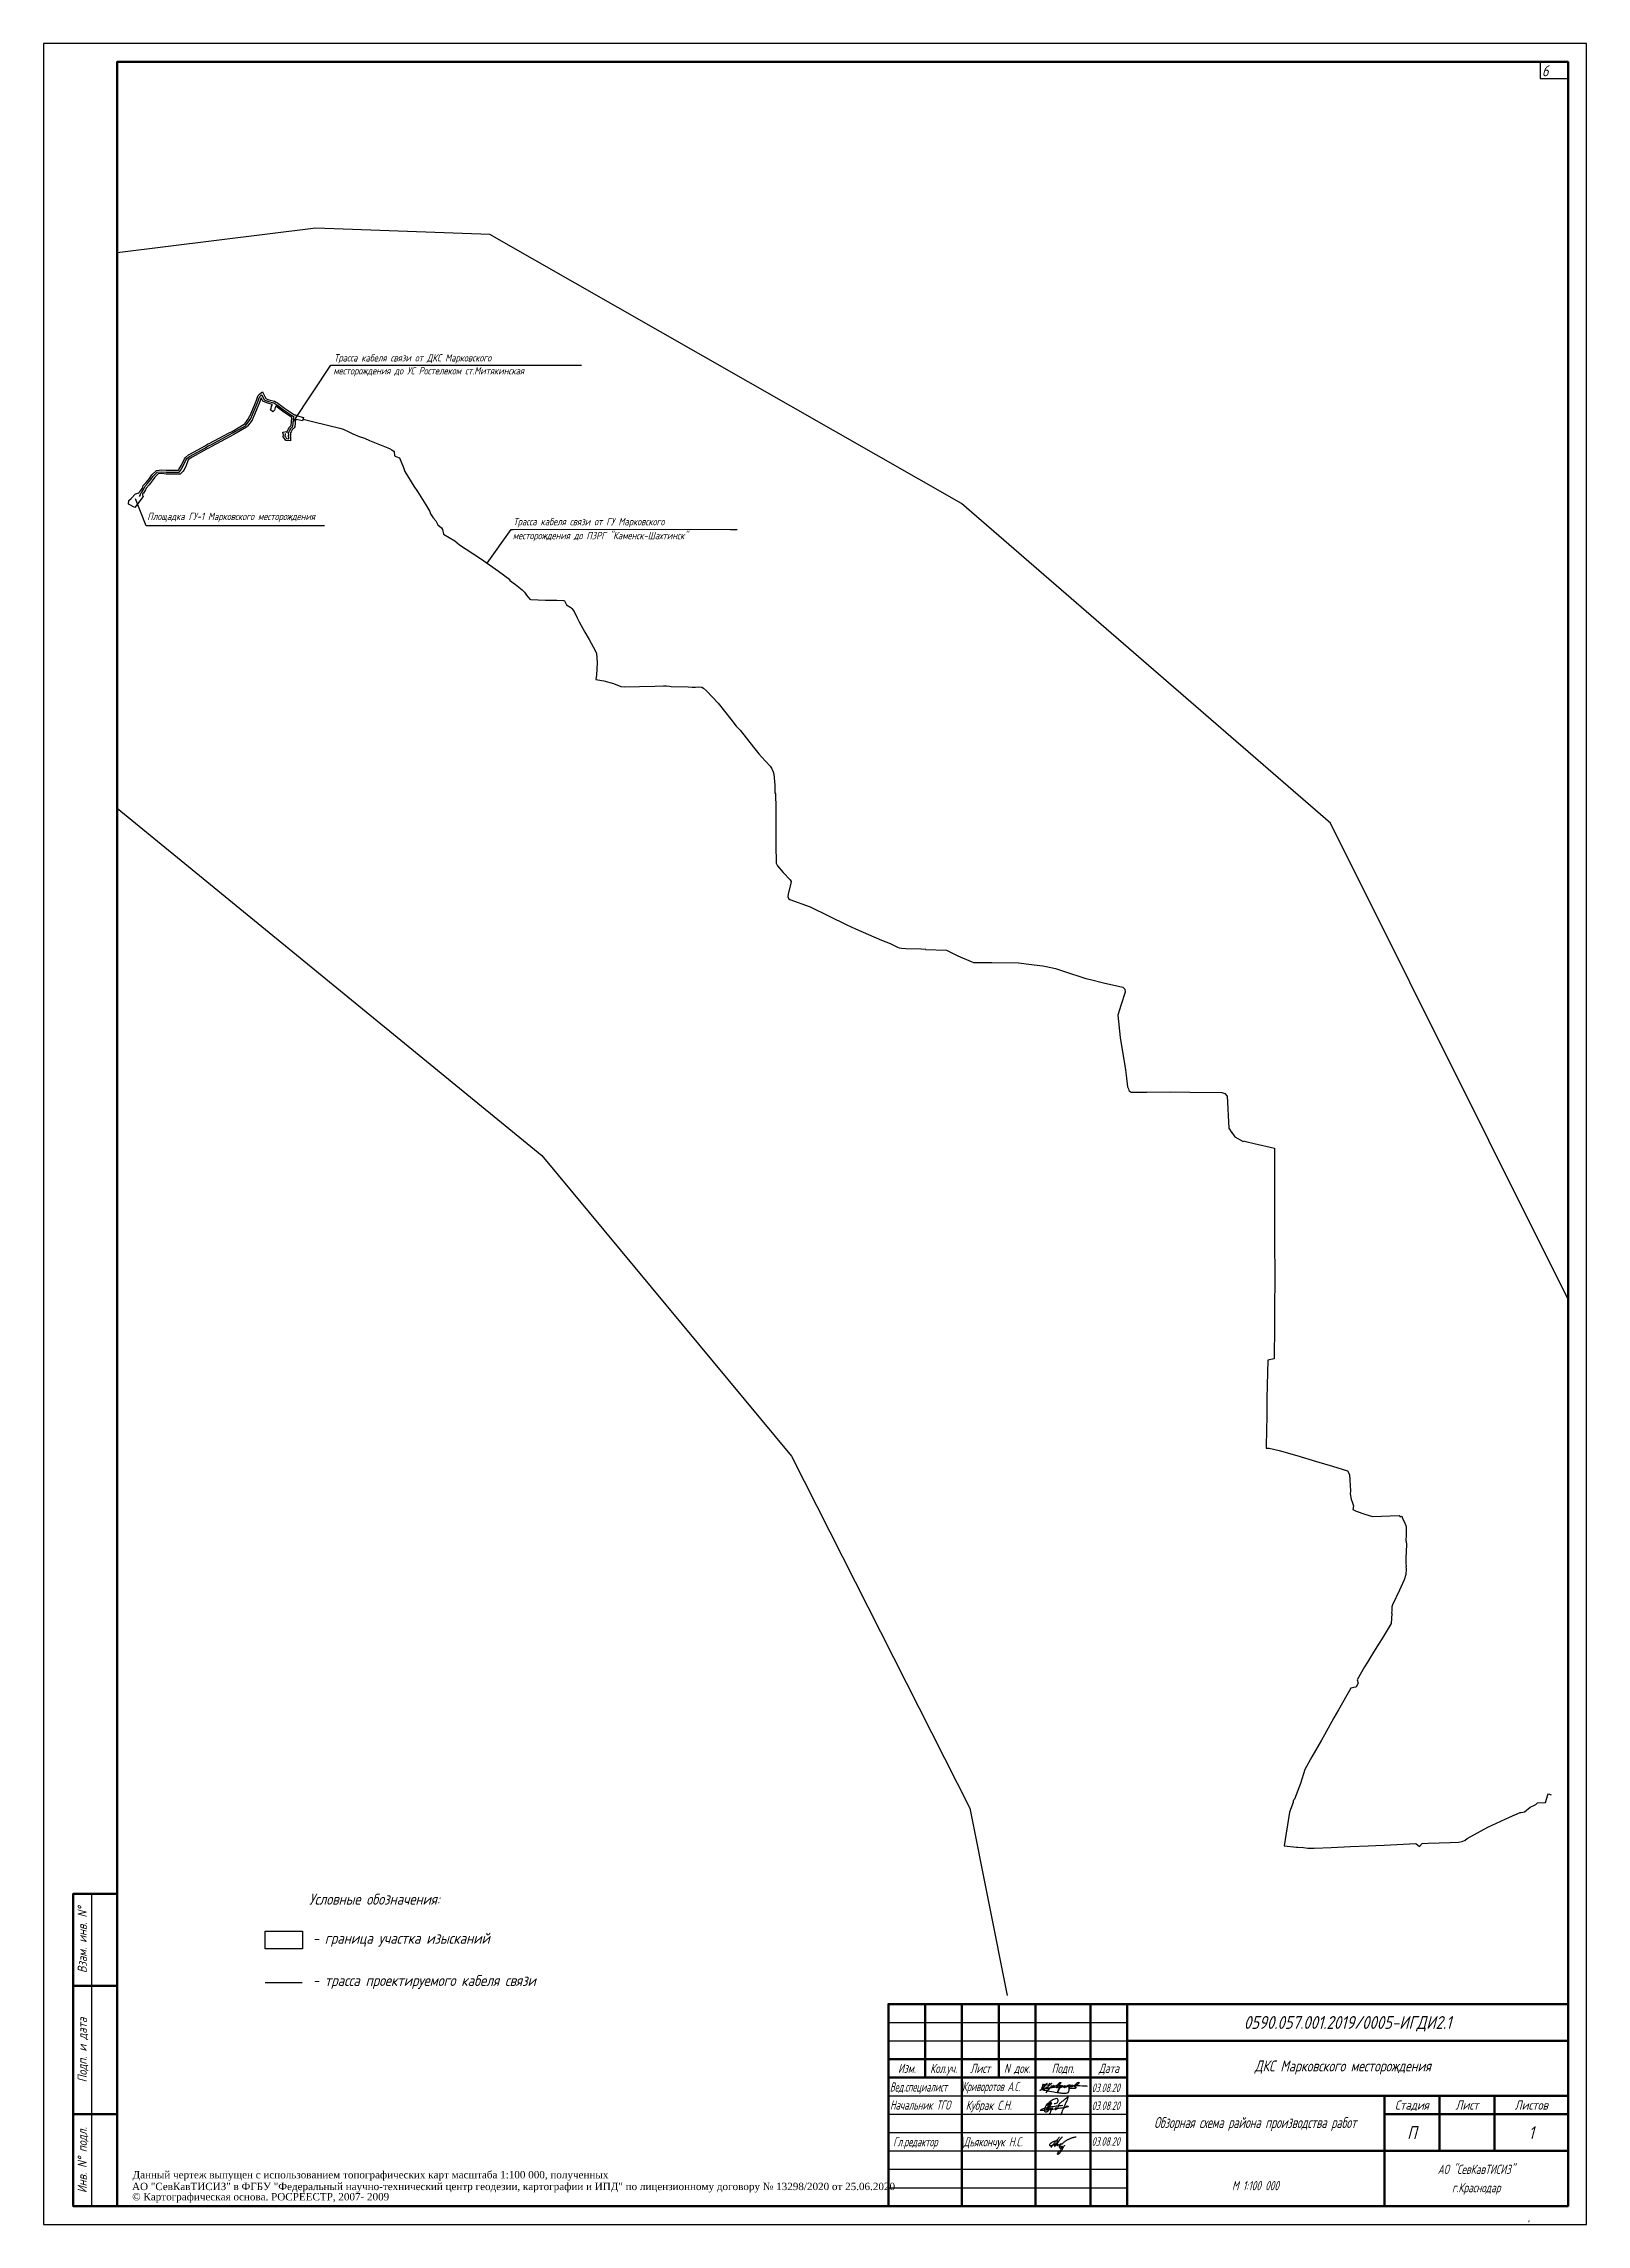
# Paper-space layout 'Приложение' of a CAD drawing. Extents: x -1 to 419, y -1 to 593.
# The model-space entities are those that its viewports show. They can reach past a viewport. Long polylines and large blocks are cut down to what shows.
import ezdxf
from ezdxf.enums import TextEntityAlignment as Align

# ---------------------------------------------------------------- set-up
doc = ezdxf.new("R2010")
doc.units = 0
doc.header["$XCLIPFRAME"] = 0
doc.layers.get('0').update_dxf_attribs({"lineweight": 25})
for name, color, linetype, lineweight in [('Viewport', 7, 'Continuous', 25), ('Граница съемки', 7, 'Continuous', 25), ('ИИ_ОФОРМЛЕНИЕ_025', 7, 'Continuous', 25), ('Оформление', 7, 'Continuous', 25), ('Трасса', 1, 'Continuous', 30)]:
    doc.layers.add(name, color=color, linetype=linetype, lineweight=lineweight)
doc.layers.get('Viewport').off()
doc.styles.add('cyr', font='times.ttf')
doc.styles.get("Standard").update_dxf_attribs({"font": 'simplex.shx'})
doc.styles.add('VNIPISIMPLEXCUR', font='simplex.shx', dxfattribs={"width": 0.8, "oblique": 15})
picture_1 = doc.add_image_def('image1.jpg', size_in_pixel=(34241, 33089))

psp = doc.layouts.new('Приложение')

# ---------------------------------------------------------------- texts
at = {"style": 'cyr'}
for s, p in [('Данный чертеж выпущен с использованием топографических карт масштаба 1:100 000, полученных', (23.47, 11.69)), ('АО "СевКавТИСИЗ" в ФГБУ "Федеральный научно-технический центр геодезии, картографии и ИПД" по лицензионному договору № 13298/2020 от 25.06.2020', (23.33, 8.5)), ('© Картографическая основа. РОСРЕЕСТР, 2007- 2009', (23.38, 5.7))]:
    psp.add_text(s, height=2, dxfattribs=at).set_placement(p)

msp = doc.modelspace()

# ---------------------------------------------------------------- blocks, each defined once
blk = doc.blocks.new('ИИ03А2В')
at = {"color": 0, "linetype": 'Continuous', "lineweight": 25}
blk.add_lwpolyline([(0, 0), (420, 0), (420, 594), (0, 594)], close=True, dxfattribs=at)
at = {"color": 0, "linetype": 'Continuous', "lineweight": 50}
blk.add_lwpolyline([(20, 5), (415, 5), (415, 589), (20, 589)], close=True, dxfattribs=at)
at = {"color": 0, "linetype": 'Continuous', "oblique": 12, "width": 0.8, "flags": 8}
blk.add_attdef('FORMAT', text='', height=2.5, dxfattribs=at).set_placement((415, 1.25), align=Align.RIGHT)
blk = doc.blocks.new('ИИ01005')
at = {"color": 0, "linetype": 'Continuous', "lineweight": 50, "flags": 128}
blk.add_lwpolyline([(0, 0), (-185, 0), (-185, 55), (0, 55)], close=True, dxfattribs=at)
for points in [[(-175, 35), (-175, 55)], [(-165, 0), (-165, 55)], [(-155, 35), (-155, 55)], [(-145, 0), (-145, 55)], [(-130, 0), (-130, 55)], [(-120, 0), (-120, 55)], [(-120, 45), (0, 45)], [(-185, 40), (-120, 40)], [(-185, 35), (-120, 35)], [(-120, 30), (0, 30)], [(-50, 0), (-50, 30)], [(-35, 15), (-35, 30)], [(-20, 15), (-20, 30)], [(-50, 25), (0, 25)], [(-120, 15), (0, 15)]]:
    blk.add_lwpolyline(points, dxfattribs=at)
at = {"color": 0, "linetype": 'Continuous', "lineweight": 25, "flags": 128}
for points in [[(-185, 50), (-120, 50)], [(-185, 45), (-120, 45)], [(-185, 30), (-120, 30)], [(-185, 25), (-120, 25)], [(-185, 20), (-120, 20)], [(-185, 15), (-120, 15)], [(-185, 10), (-120, 10)], [(-185, 5), (-120, 5)]]:
    blk.add_lwpolyline(points, dxfattribs=at)
at = {"color": 0, "linetype": 'Continuous', "lineweight": 25, "style": 'VNIPISIMPLEXCUR', "oblique": 15}
for s, width, p in [('Изм.', 0.7, (-180, 36.25)), ('Кол.уч.', 0.7, (-170, 36.25)), ('Лист', 0.7, (-160, 36.25)), ('N док.', 0.7, (-150, 36.25)), ('Подп.', 0.7, (-137.5, 36.25)), ('Дата', 0.7, (-125, 36.25)), ('Стадия', 0.8, (-42.5, 26.25)), ('Лист', 0.8, (-27.5, 26.25)), ('Листов', 0.8, (-10, 26.25))]:
    blk.add_text(s, height=2.5, dxfattribs=dict(at, width=width)).set_placement(p, align=Align.CENTER)
at = {"color": 0, "linetype": 'Continuous', "lineweight": 25, "style": 'VNIPISIMPLEXCUR', "oblique": 15, "flags": 8}
for tag, width, p in [('А14_3', 0.7, (-180, 51.25)), ('А16_3', 0.7, (-160, 51.25)), ('А18_3', 0.7, (-137.5, 51.25)), ('А19_3', 0.5, (-125, 51.25)), ('А14_2', 0.7, (-180, 46.25)), ('А16_2', 0.7, (-160, 46.25)), ('А18_2', 0.7, (-137.5, 46.25)), ('А19_2', 0.5, (-125, 46.25)), ('А14_1', 0.7, (-180, 41.25)), ('А16_1', 0.7, (-160, 41.25)), ('А18_1', 0.7, (-137.5, 41.25)), ('А19_1', 0.5, (-125, 41.25)), ('А2_1', 0.8, (-60, 41.25)), ('А2_2', 0.8, (-60, 36.25)), ('А2_3', 0.8, (-60, 31.25)), ('А3_1', 0.8, (-85, 26.25)), ('А3_3', 0.8, (-85, 16.25)), ('А3_2', 0.8, (-85, 21.25)), ('А4_1', 0.8, (-85, 11.25)), ('А4_2', 0.8, (-85, 6.25)), ('А4_3', 0.8, (-85, 1.25))]:
    blk.add_attdef(tag, text='', height=2.5, dxfattribs=dict(at, width=width)).set_placement(p, align=Align.CENTER)
at = {"color": 0, "linetype": 'Continuous', "lineweight": 35, "style": 'VNIPISIMPLEXCUR', "oblique": 15, "width": 0.8, "flags": 8}
for tag, p in [('А1', (-60, 48.25)), ('А6', (-42.5, 18.25)), ('А7', (-27.5, 18.25)), ('А8', (-10, 18.25))]:
    blk.add_attdef(tag, text='', height=3.5, dxfattribs=at).set_placement(p, align=Align.CENTER)
at = {"color": 0, "linetype": 'Continuous', "lineweight": 25, "style": 'VNIPISIMPLEXCUR', "oblique": 15, "flags": 8}
for tag, p, width in [('А10_1', (-183.75, 31.25), 0.7), ('А11_1', (-163.75, 31.25), 0.7), ('А10_2', (-183.75, 26.25), 0.7), ('А11_2', (-163.75, 26.25), 0.7), ('А10_4', (-183.75, 16.25), 0.62), ('А10_3', (-183.75, 21.25), 0.7), ('А11_3', (-163.75, 21.25), 0.7), ('А11_4', (-163.75, 16.25), 0.7), ('А10_5', (-183.75, 11.25), 0.62), ('А11_5', (-163.75, 11.25), 0.7), ('А10_6', (-183.75, 6.25), 0.7), ('А11_6', (-163.75, 6.25), 0.7), ('А10_7', (-183.75, 1.25), 0.7), ('А11_7', (-163.75, 1.25), 0.7)]:
    blk.add_attdef(tag, p, '', height=2.5, dxfattribs=dict(at, width=width))
at = {"color": 0, "linetype": 'Continuous', "lineweight": 25, "style": 'VNIPISIMPLEXCUR', "oblique": 15, "width": 0.7, "flags": 8}
for tag, p in [('А20_2', (-25, 5)), ('А20_1', (-25, 10))]:
    blk.add_attdef(tag, text='', height=2.5, dxfattribs=at).set_placement(p, align=Align.MIDDLE_CENTER)
blk = doc.blocks.new('Подпись_2')
at = {"layer": 'Оформление', "color": 172}
for points in [[(-0.47, 0.94), (-0.47, 0.94), (-0.47, 0.94), (-0.48, 0.93), (-0.49, 0.91), (-0.51, 0.9), (-0.52, 0.88), (-0.53, 0.87), (-0.55, 0.85), (-0.56, 0.84), (-0.58, 0.82), (-0.59, 0.8), (-0.6, 0.79), (-0.62, 0.77), (-0.63, 0.76), (-0.65, 0.74), (-0.66, 0.72), (-0.68, 0.71), (-0.69, 0.69), (-0.71, 0.66), (-0.73, 0.64), (-0.76, 0.61), (-0.78, 0.59), (-0.8, 0.57), (-0.82, 0.55), (-0.83, 0.53), (-0.85, 0.51), (-0.86, 0.5), (-0.88, 0.48), (-0.89, 0.47), (-0.91, 0.45), (-0.93, 0.43), (-0.95, 0.4), (-0.97, 0.38), (-0.99, 0.36), (-1, 0.33), (-1.02, 0.31), (-1.03, 0.29), (-1.03, 0.28), (-1.03, 0.27), (-1.03, 0.27), (-1.02, 0.27), (-1.01, 0.28), (-0.99, 0.29), (-0.97, 0.31), (-0.94, 0.32), (-0.92, 0.35), (-0.89, 0.37), (-0.87, 0.39), (-0.86, 0.41), (-0.84, 0.43), (-0.82, 0.45), (-0.81, 0.47), (-0.79, 0.5), (-0.78, 0.52), (-0.78, 0.55), (-0.77, 0.57), (-0.78, 0.59), (-0.79, 0.61), (-0.8, 0.62), (-0.82, 0.63), (-0.84, 0.64), (-0.87, 0.64), (-0.9, 0.64), (-0.93, 0.64), (-0.96, 0.64), (-0.99, 0.63), (-1.02, 0.62), (-1.05, 0.61), (-1.07, 0.6), (-1.09, 0.6), (-1.11, 0.59), (-1.14, 0.58), (-1.17, 0.56), (-1.2, 0.55), (-1.23, 0.53), (-1.26, 0.51), (-1.29, 0.49), (-1.31, 0.48), (-1.33, 0.46), (-1.35, 0.45), (-1.37, 0.43), (-1.38, 0.41), (-1.4, 0.39), (-1.41, 0.37), (-1.41, 0.35), (-1.4, 0.33), (-1.39, 0.31), (-1.37, 0.3), (-1.35, 0.29), (-1.32, 0.29), (-1.29, 0.3), (-1.26, 0.3), (-1.24, 0.31), (-1.21, 0.32), (-1.19, 0.33), (-1.16, 0.34), (-1.14, 0.35), (-1.11, 0.35), (-1.09, 0.36), (-1.07, 0.37), (-1.05, 0.38), (-1.03, 0.39), (-1.01, 0.4), (-0.99, 0.4), (-0.96, 0.41), (-0.93, 0.42), (-0.9, 0.43), (-0.88, 0.43), (-0.86, 0.44), (-0.84, 0.44), (-0.82, 0.43), (-0.81, 0.42), (-0.81, 0.41), (-0.82, 0.39), (-0.83, 0.37), (-0.83, 0.35), (-0.84, 0.33), (-0.84, 0.32), (-0.83, 0.32), (-0.81, 0.32), (-0.79, 0.33), (-0.76, 0.34), (-0.74, 0.35), (-0.72, 0.36), (-0.7, 0.36), (-0.68, 0.37), (-0.66, 0.38), (-0.64, 0.39), (-0.62, 0.41), (-0.6, 0.42), (-0.58, 0.43), (-0.56, 0.43), (-0.54, 0.44), (-0.52, 0.45), (-0.51, 0.44), (-0.51, 0.44), (-0.52, 0.43), (-0.54, 0.41), (-0.55, 0.39), (-0.57, 0.38), (-0.59, 0.36), (-0.61, 0.34), (-0.62, 0.32), (-0.64, 0.3), (-0.66, 0.28), (-0.68, 0.26), (-0.69, 0.24), (-0.7, 0.22), (-0.7, 0.21), (-0.7, 0.19), (-0.7, 0.18), (-0.68, 0.18), (-0.67, 0.18), (-0.65, 0.19), (-0.62, 0.2), (-0.6, 0.21), (-0.58, 0.22), (-0.55, 0.23), (-0.53, 0.24), (-0.51, 0.25), (-0.49, 0.26), (-0.47, 0.26), (-0.47, 0.25), (-0.47, 0.24), (-0.48, 0.22), (-0.49, 0.2), (-0.5, 0.18), (-0.52, 0.16), (-0.53, 0.13), (-0.55, 0.11), (-0.57, 0.09), (-0.58, 0.07), (-0.6, 0.07), (-0.61, 0.06), (-0.62, 0.07), (-0.63, 0.08), (-0.63, 0.08), (-0.63, 0.09), (-0.63, 0.09), (-0.63, 0.09)], [(-0.68, 0.91), (-0.68, 0.91), (-0.69, 0.91), (-0.7, 0.89), (-0.72, 0.87), (-0.75, 0.84), (-0.78, 0.8), (-0.81, 0.76), (-0.86, 0.71), (-0.89, 0.66), (-0.93, 0.62), (-0.96, 0.59), (-0.99, 0.55), (-1.02, 0.52), (-1.04, 0.49), (-1.07, 0.46), (-1.1, 0.42), (-1.14, 0.38), (-1.18, 0.33), (-1.22, 0.29), (-1.25, 0.25), (-1.27, 0.22), (-1.29, 0.2), (-1.29, 0.18), (-1.29, 0.18), (-1.29, 0.17), (-1.28, 0.17), (-1.27, 0.18), (-1.27, 0.18), (-1.26, 0.18), (-1.26, 0.18)], [(-0.29, 0.33), (-0.29, 0.33), (-0.3, 0.32), (-0.3, 0.31), (-0.32, 0.28), (-0.34, 0.25), (-0.37, 0.22), (-0.39, 0.19), (-0.41, 0.16), (-0.43, 0.13), (-0.44, 0.1), (-0.46, 0.07), (-0.48, 0.04), (-0.5, 0), (-0.52, -0.03), (-0.53, -0.05), (-0.54, -0.08), (-0.55, -0.1), (-0.56, -0.12), (-0.58, -0.15), (-0.59, -0.17), (-0.61, -0.2), (-0.63, -0.22), (-0.66, -0.26), (-0.68, -0.28), (-0.71, -0.31), (-0.74, -0.33), (-0.77, -0.34), (-0.79, -0.35), (-0.81, -0.34), (-0.82, -0.33), (-0.83, -0.31), (-0.82, -0.28), (-0.8, -0.25), (-0.78, -0.21), (-0.76, -0.19), (-0.73, -0.16), (-0.7, -0.13), (-0.67, -0.11), (-0.64, -0.09), (-0.62, -0.07), (-0.59, -0.05), (-0.57, -0.03), (-0.54, -0.02), (-0.51, 0), (-0.48, 0.02), (-0.46, 0.03), (-0.45, 0.04), (-0.44, 0.04), (-0.44, 0.04)], [(-0.47, 0.41), (-0.47, 0.41), (-0.47, 0.42), (-0.46, 0.43), (-0.44, 0.46), (-0.42, 0.48), (-0.4, 0.51), (-0.36, 0.54), (-0.32, 0.58), (-0.28, 0.61), (-0.24, 0.64), (-0.21, 0.66), (-0.18, 0.68), (-0.14, 0.7), (-0.11, 0.72), (-0.07, 0.74), (-0.03, 0.76), (0.01, 0.78), (0.05, 0.8), (0.09, 0.81), (0.12, 0.83), (0.16, 0.84), (0.2, 0.86), (0.25, 0.88), (0.29, 0.89), (0.33, 0.9), (0.36, 0.91), (0.4, 0.92), (0.43, 0.92), (0.47, 0.93), (0.51, 0.94), (0.55, 0.94), (0.56, 0.94), (0.57, 0.94), (0.57, 0.94)]]:
    blk.add_lwpolyline(points, dxfattribs=at)

# ---------------------------------------------------------------- linework, layer by layer
at = {"layer": 'Граница съемки', "color": 1, "flags": 128}
msp.add_lwpolyline([(2211293, 576998), (2211273, 576788), (2211257, 576761), (2211243, 576745), (2211227, 576730), (2211214, 576722), (2211208, 576717), (2211205, 576712), (2211192, 576687), (2211177, 576655), (2211162, 576621), (2211157, 576608), (2211157, 576608), (2211159, 576590), (2211158, 576573), (2211154, 576555), (2211152, 576540), (2211152, 576538), (2211154, 576526), (2211158, 576508), (2211161, 576496), (2211162, 576487), (2211162, 576479), (2211162, 576408), (2211033, 576421), (2211012, 576444), (2210989, 576478), (2210955, 576517), (2210965, 576583), (2210963, 576594), (2210954, 576643), (2211052, 576661), (2211058, 576632), (2211071, 576661), (2211085, 576696), (2211102, 576732), (2211119, 576763), (2211132, 576783), (2211153, 576802), (2211167, 576811), (2211171, 576814), (2211175, 576819), (2211175, 576820), (2211197, 577040), (2211193, 577042), (2210938, 577213), (2210759, 577350), (2210737, 577311), (2210719, 577242), (2210711, 577232), (2210678, 577194), (2210603, 577260), (2210628, 577289), (2210643, 577349), (2210671, 577397), (2210544, 577430), (2210465, 577457), (2210408, 577491), (2210363, 577581), (2210352, 577556), (2210314, 577450), (2210149, 577061), (2210140, 577040), (2210116, 576974), (2209989, 576807), (2209960, 576777), (2209613, 576577), (2209514, 576529), (2209009, 576255), (2208942, 576217), (2208871, 576178), (2208483, 575960), (2208427, 575929), (2208375, 575887), (2208305, 575707), (2208254, 575604), (2208234, 575584), (2208156, 575504), (2207770, 575504), (2207654, 575515), (2207553, 575506), (2207462, 575415), (2207395, 575322), (2207307, 575210), (2207229, 575115), (2207215, 575076), (2207153, 574979), (2207133, 574960), (2207127, 574923), (2207148, 574891), (2206917, 574591), (2206750, 574684), (2206754, 574780), (2206825, 574834), (2206942, 574968), (2207036, 574987), (2207039, 575009), (2207075, 575043), (2207125, 575120), (2207149, 575189), (2207231, 575275), (2207316, 575383), (2207386, 575480), (2207508, 575602), (2207654, 575616), (2207775, 575604), (2208105, 575604), (2208122, 575627), (2208190, 575747), (2208275, 575921), (2208303, 575957), (2208385, 576023), (2208433, 576050), (2208819, 576263), (2208895, 576314), (2208965, 576345), (2209468, 576618), (2209566, 576666), (2209898, 576857), (2209913, 576872), (2210027, 577022), (2210046, 577076), (2210057, 577100), (2210220, 577486), (2210259, 577594), (2210279, 577639), (2210313, 577680), (2210395, 577738), (2210484, 577562), (2210507, 577548), (2210572, 577526), (2210722, 577487), (2210765, 577462), (2210808, 577438), (2210807, 577437), (2210814, 577433), (2210996, 577295), (2211242, 577130), (2211263, 577120), (2211305, 577116), (2211303, 577102), (2211345, 577084), (2211511, 577046), (2211489, 576948), (2211314, 576988)], close=True, dxfattribs=at)
at = {"layer": 'Оформление', "color": 1}
for points in [[(2211237, 576938), (2212259, 578465), (2219085, 578465)], [(2216512, 573071), (2217167, 573995), (2223317, 573995)]]:
    msp.add_lwpolyline(points, dxfattribs=at)
at = {"layer": 'Оформление', "color": 1, "flags": 128}
msp.add_lwpolyline([(2212086, 574095), (2207225, 574095), (2206941, 574830)], dxfattribs=at)
at = {"layer": 'Трасса', "flags": 128}
for points in [[(2207051, 574893), (2207078, 574934), (2207086, 574984), (2207114, 575011), (2207170, 575098), (2207193, 575162), (2207269, 575243), (2207356, 575352), (2207424, 575448), (2207531, 575554), (2207654, 575565), (2207772, 575554), (2208131, 575554), (2208164, 575600), (2208235, 575724), (2208318, 575895), (2208339, 575922), (2208413, 575982), (2208845, 576220), (2208920, 576270), (2208987, 576300), (2209491, 576574), (2209590, 576622), (2209929, 576817), (2209951, 576840), (2210071, 576998), (2210093, 577058), (2210267, 577468), (2210305, 577575), (2210322, 577612), (2210347, 577643), (2210377, 577664), (2210446, 577527), (2210486, 577503), (2210558, 577478), (2210703, 577441), (2210786, 577392), (2210967, 577254), (2211217, 577086), (2211250, 577071)], [(2211012, 576603), (2211016, 576584), (2211008, 576532), (2211028, 576508), (2211051, 576475), (2211057, 576469), (2211112, 576464), (2211112, 576477), (2211112, 576483), (2211111, 576489), (2211110, 576497), (2211106, 576515), (2211101, 576535), (2211102, 576546), (2211105, 576565), (2211109, 576581), (2211109, 576581), (2211109, 576588), (2211107, 576601), (2211105, 576615), (2211117, 576641), (2211117, 576641), (2211131, 576676), (2211147, 576710), (2211162, 576738), (2211170, 576750), (2211183, 576762), (2211197, 576771), (2211207, 576780), (2211216, 576790), (2211224, 576804), (2211250, 577071)], [(2211500, 576997), (2211797, 576929), (2212502, 576751), (2212593, 576723), (2212744, 576650), (2212858, 576601), (2213031, 576527), (2213171, 576477), (2213308, 576418), (2213853, 576203), (2213921, 576163), (2213981, 576114), (2213988, 576000), (2214030, 575978), (2214128, 575945), (2214235, 575682), (2214274, 575576), (2214518, 575176), (2214613, 575027), (2214845, 574664), (2214955, 574485), (2214973, 574415), (2215043, 574306), (2215113, 574229), (2215171, 574120), (2215269, 574040), (2215294, 573992), (2215327, 573864), (2215633, 573686), (2215762, 573578), (2216330, 573200), (2216820, 572854), (2217130, 572626), (2217119, 572610), (2217285, 572492), (2217470, 572345), (2217532, 572283), (2217579, 572205), (2217670, 572094), (2217704, 572082), (2217900, 572075), (2218101, 572072), (2218407, 572068), (2218593, 572061), (2218619, 572048), (2218670, 571937), (2218789, 571869), (2218819, 571845), (2218878, 571761), (2218961, 571583), (2219018, 571474), (2219169, 571199), (2219292, 570993), (2219455, 570698), (2219485, 570612), (2219499, 570493), (2219503, 570362), (2219486, 570025), (2219475, 569911), (2219688, 569870), (2219953, 569799), (2220151, 569713), (2220245, 569707), (2221080, 569722), (2221310, 569738), (2221394, 569734), (2221475, 569722), (2221519, 569718), (2221983, 569711), (2222090, 569702), (2222184, 569701), (2222270, 569705), (2222354, 569694), (2222404, 569669), (2222486, 569599), (2222802, 569262), (2223145, 568829), (2223296, 568639), (2223398, 568524), (2223764, 568063), (2223912, 567882), (2223983, 567799), (2224219, 567543), (2224255, 567494), (2224301, 567393), (2224313, 567331), (2224341, 567032), (2224347, 566820), (2224363, 566792), (2224368, 566404), (2224367, 565775), (2224371, 565507), (2224376, 565298), (2224380, 565010), (2224383, 564902), (2224419, 564827), (2224574, 564651), (2224766, 564454), (2224785, 564405), (2224780, 564358), (2224705, 564061), (2224695, 563992), (2224717, 563940), (2224749, 563912), (2225306, 563716), (2226306, 563226), (2226541, 563115), (2227252, 562808), (2227484, 562712), (2227687, 562615), (2227733, 562600), (2227789, 562591), (2227911, 562584), (2228324, 562571), (2228451, 562563), (2228450, 562553), (2229021, 562535), (2229330, 562384), (2229752, 562198), (2230252, 562199), (2230978, 562193), (2231330, 562143), (2231403, 562134), (2231643, 562107), (2231732, 562091), (2231981, 562031), (2232342, 561916), (2232672, 561804), (2232809, 561764), (2232941, 561732), (2233294, 561646), (2233817, 561529), (2233871, 561476), (2233879, 561394), (2233761, 561028), (2233685, 560760), (2233747, 560152), (2233893, 559278), (2233910, 559129), (2233947, 558816), (2233969, 558753), (2233981, 558725), (2233995, 558704), (2234014, 558683), (2234048, 558665), (2234473, 558666), (2235119, 558673), (2235644, 558669), (2236516, 558659), (2236594, 558629), (2236655, 558557), (2236702, 557685), (2236782, 557562), (2236790, 557564), (2236869, 557449), (2237091, 557327), (2237099, 557342), (2237168, 557322), (2237395, 557266), (2237944, 557138), (2237946, 556524), (2237948, 555734), (2237948, 554892), (2237947, 554553), (2237953, 553698), (2237945, 552682), (2237943, 552310), (2237936, 551404), (2237765, 551363), (2237745, 550690), (2237739, 550318), (2237735, 549787), (2237732, 549516), (2237721, 548968), (2237799, 548968), (2238073, 548904), (2238560, 548766), (2239090, 548609), (2239523, 548475), (2239934, 548352), (2239986, 548251), (2240016, 547798), (2240010, 547724), (2240038, 547579), (2240073, 547483), (2240094, 547397), (2240083, 547301), (2240175, 547256), (2240411, 547173), (2240616, 547111), (2241343, 547133), (2241373, 547098), (2241412, 547117), (2241422, 547075), (2241478, 546969), (2241525, 546860), (2241528, 546815), (2241529, 546694), (2241530, 546616), (2241520, 546439), (2241531, 546432), (2241537, 546340), (2241527, 545978), (2241526, 545938), (2241526, 545853), (2241526, 545837), (2241530, 545749), (2241526, 545747), (2241528, 545674), (2241522, 545528), (2241476, 545384), (2241347, 545106), (2241162, 544703), (2241144, 544651), (2241141, 544527), (2241131, 544496), (2241138, 544466), (2241124, 544195), (2241042, 544054), (2240878, 543783), (2240798, 543654), (2240646, 543417), (2240480, 543144), (2240399, 543009), (2240199, 542655), (2240225, 542573), (2240218, 542551), (2240168, 542473), (2240150, 542461), (2240029, 542428), (2239690, 541839), (2239565, 541621), (2239306, 541161), (2239225, 541018), (2238966, 540558), (2238770, 540219), (2238659, 539840), (2238489, 539410), (2238467, 539385), (2238457, 539355), (2238454, 539320), (2238354, 539051), (2238208, 538134), (2238549, 538106), (2238582, 538101), (2238738, 538091), (2238851, 538075), (2239031, 538077), (2239486, 538094), (2240014, 538116), (2240493, 538136), (2240709, 538145), (2240937, 538155), (2241799, 538201), (2241891, 538120), (2241967, 538205), (2242130, 538209), (2242729, 538230), (2242955, 538238), (2243059, 538255), (2243134, 538289), (2243196, 538338), (2243758, 538644), (2244342, 538923), (2244639, 539049), (2244664, 539049), (2244753, 539065), (2244907, 539193), (2245027, 539242), (2245064, 539263), (2245103, 539305), (2245325, 539315), (2245389, 539525), (2245411, 539550), (2245482, 539526)]]:
    msp.add_lwpolyline(points, dxfattribs=at)

# ---------------------------------------------------------------- pictures from other files: only their frames are drawn
at = {"lineweight": 30}
image = msp.add_image(picture_1, insert=(2197024, 531107), size_in_units=(54617, 52384), rotation=-0.76033, dxfattribs=at)
image.set_boundary_path([(8865.3, 691.2), (2382.8, 1594.7), (756.4, 6517.3), (5136.3, 10338.7), (12933.7, 16596.3), (17263, 21711.6), (20386.4, 27727.9), (21179.7, 31461), (24780.7, 32638.1), (29515.3, 32574.8), (31659, 30980.6), (33887, 25505.3), (26318.2, 10699.7), (19948.1, 5284.9), (11838.3, 764.7), (8865.3, 691.2)])

# ---------------------------------------------------------------- next in the draw order: wipeouts: each hides what was drawn before it
at = {"lineweight": 0}
for points in [[(2212340, 578202), (2218949, 578202), (2218949, 578430), (2212340, 578430)], [(2207276, 574235), (2213008, 574235), (2213008, 574463), (2207276, 574463)], [(2217227, 573713), (2223137, 573713), (2223137, 573979), (2217227, 573979)]]:
    msp.add_wipeout(points, dxfattribs=at).dxf.layer = 'Оформление'

# ---------------------------------------------------------------- next in the draw order: texts
at = {"layer": 'Оформление', "color": 1, "style": 'VNIPISIMPLEXCUR', "oblique": 15, "width": 0.8}
msp.add_text('Площадка ГУ-1 Марковского месторождения', height=200, dxfattribs=at).set_placement((2207259, 574249))

# ---------------------------------------------------------------- next in the draw order: wipeouts: each hides what was drawn before it
at = {"lineweight": 0}
for points in [[(2212390, 578554), (2217766, 578554), (2217766, 578782), (2212390, 578782)], [(2217271, 574093), (2222412, 574093), (2222412, 574321), (2217271, 574321)]]:
    msp.add_wipeout(points, dxfattribs=at).dxf.layer = 'Оформление'

# ---------------------------------------------------------------- next in the draw order: texts
at = {"layer": 'Оформление', "color": 1, "style": 'VNIPISIMPLEXCUR', "oblique": 15, "width": 0.8}
for s, p in [('Трасса кабеля связи от ДКС Марковского', (2212343, 578568)), ('месторождения до УС Ростелеком ст.Митякинская', (2212324, 578216)), ('месторождения до ПЗРГ "Каменск-Шахтинск"', (2217210, 573727)), ('Трасса кабеля связи от ГУ Марковского', (2217224, 574107))]:
    msp.add_text(s, height=200, dxfattribs=at).set_placement(p)

# ---------------------------------------------------------------- linework, layer by layer
at = {"layer": 'Оформление'}
psp.add_lwpolyline([(414.27, 588.16), (406.68, 588.16), (406.68, 583.64), (414.27, 583.64)], close=True, dxfattribs=at)
at = {"layer": 'Оформление', "color": 0, "linetype": 'Continuous', "lineweight": 50, "flags": 128}
for points in [[(19.27, 89.16), (7.27, 89.16), (7.27, 4.16), (19.27, 4.16)], [(7.27, 64.16), (19.27, 64.16)], [(7.27, 29.16), (19.27, 29.16)]]:
    psp.add_lwpolyline(points, dxfattribs=at)
at = {"layer": 'Оформление', "color": 0, "linetype": 'Continuous', "lineweight": 25, "flags": 128}
psp.add_lwpolyline([(12.27, 89.16), (12.27, 4.16)], dxfattribs=at)
at = {"layer": 'Оформление', "color": 1}
psp.add_lwpolyline([(59.59, 79.04), (69.75, 79.04), (69.75, 74.19), (59.59, 74.19)], close=True, dxfattribs=at)
psp.add_lwpolyline([(59.58, 65.05), (69.68, 65.05)], dxfattribs=at)
at = {"layer": 'Оформление', "color": 172}
for points in [[(270.52, 35.8), (270.52, 35.79), (270.51, 35.77), (270.51, 35.75), (270.51, 35.74), (270.51, 35.72), (270.52, 35.71), (270.54, 35.7), (270.57, 35.71), (270.59, 35.72), (270.6, 35.72), (270.62, 35.73), (270.64, 35.75), (270.66, 35.76), (270.69, 35.77), (270.72, 35.78), (270.75, 35.8), (270.77, 35.82), (270.8, 35.83), (270.83, 35.85), (270.84, 35.86), (270.86, 35.88), (270.88, 35.89), (270.89, 35.9), (270.92, 35.93), (270.93, 35.94), (270.94, 35.95), (270.95, 35.97), (270.97, 35.98), (271, 36.03), (271.01, 36.06), (271.03, 36.09), (271.04, 36.12), (271.06, 36.15), (271.07, 36.18), (271.08, 36.2), (271.09, 36.23), (271.1, 36.26), (271.11, 36.27), (271.12, 36.29), (271.14, 36.32), (271.15, 36.36), (271.16, 36.4), (271.18, 36.5), (271.2, 36.65), (271.22, 36.73), (271.25, 36.89), (271.26, 36.94), (271.27, 36.98), (271.28, 37.01), (271.29, 37.06), (271.3, 37.09), (271.32, 37.14), (271.33, 37.18), (271.34, 37.22), (271.35, 37.25), (271.35, 37.29), (271.35, 37.33), (271.35, 37.34), (271.34, 37.34), (271.32, 37.34), (271.31, 37.33), (271.3, 37.31), (271.3, 37.29), (271.3, 37.28), (271.31, 37.26), (271.34, 37.25), (271.44, 37.25), (271.49, 37.25), (271.6, 37.26), (271.65, 37.27), (271.69, 37.27), (271.73, 37.28), (271.78, 37.28), (271.83, 37.3), (271.86, 37.31), (271.9, 37.34), (271.87, 37.3), (271.84, 37.26), (271.82, 37.23), (271.78, 37.17), (271.76, 37.12), (271.71, 37.04), (271.67, 36.98), (271.66, 36.95), (271.64, 36.91), (271.62, 36.87), (271.6, 36.82), (271.59, 36.78), (271.57, 36.73), (271.55, 36.67), (271.53, 36.63), (271.51, 36.57), (271.49, 36.53), (271.48, 36.5), (271.45, 36.45), (271.42, 36.38), (271.4, 36.33), (271.38, 36.28), (271.36, 36.24), (271.33, 36.19), (271.3, 36.14), (271.26, 36.07), (271.25, 36.05), (271.24, 36), (271.23, 35.95), (271.22, 35.91), (271.24, 35.89), (271.28, 35.85), (271.37, 35.82), (271.44, 35.82), (271.6, 35.75), (271.86, 35.69), (272.17, 35.61), (272.35, 35.6), (272.58, 35.55), (273.09, 35.49), (273.61, 35.39), (274.25, 35.26), (274.62, 35.2), (275.15, 35.12), (275.31, 35.09), (275.53, 35.04), (275.82, 35.01), (276.17, 34.97), (276.36, 34.92), (276.52, 34.91), (276.56, 34.89), (276.61, 34.89), (276.82, 34.89), (276.93, 34.89), (277.05, 34.9), (277.21, 34.9), (277.38, 34.89), (277.53, 34.9), (277.64, 34.91), (277.88, 34.96), (277.99, 35), (278.07, 35.04), (278.18, 35.09), (278.24, 35.13), (278.26, 35.16), (278.29, 35.2), (278.32, 35.25), (278.33, 35.29), (278.35, 35.33), (278.36, 35.37), (278.36, 35.4), (278.4, 35.56), (278.43, 35.71), (278.44, 35.81), (278.47, 35.91), (278.48, 36), (278.5, 36.05), (278.5, 36.08), (278.53, 36.12), (278.58, 36.15), (278.67, 36.18), (278.82, 36.22), (279.2, 36.26), (279.46, 36.29), (279.87, 36.3), (280.02, 36.29), (280.15, 36.3), (280.25, 36.32), (280.27, 36.32), (280.34, 36.36), (280.35, 36.39), (280.35, 36.42), (280.35, 36.45), (280.35, 36.51), (280.35, 36.52), (280.29, 36.56), (280.09, 36.57), (280.03, 36.6), (280, 36.64), (279.99, 36.69), (279.98, 36.74), (279.98, 36.78), (280, 36.84), (280.03, 37.06), (280.12, 37.26), (280.33, 37.45), (280.57, 37.64), (280.76, 37.77), (280.88, 37.82), (280.98, 37.85), (281.03, 37.86), (281.1, 37.84), (281.14, 37.83), (281.15, 37.81), (281.17, 37.77), (281.16, 37.72), (281.13, 37.67), (281.11, 37.62), (280.99, 37.49), (280.84, 37.36), (280.63, 37.21), (280.42, 37.08), (280.29, 37.02), (280.24, 37), (280.15, 36.97), (280.08, 36.94), (280, 36.93), (279.89, 36.9), (279.85, 36.89), (279.79, 36.87), (279.73, 36.85), (279.67, 36.84), (279.6, 36.82), (279.57, 36.8)], [(270.98, 36.43), (271.33, 36.5), (271.63, 36.62)], [(271.26, 35.87), (271.25, 35.9), (271.27, 35.94), (271.3, 35.97), (271.35, 36), (271.57, 36.04), (272.17, 36.19), (272.64, 36.29), (273.35, 36.42), (273.83, 36.48), (274.49, 36.56), (274.97, 36.62), (275.58, 36.69), (276.23, 36.74), (277.22, 36.81), (278.07, 36.88), (278.47, 36.9), (279.1, 36.92), (279.94, 36.95), (281.39, 36.95), (282.07, 36.94), (282.88, 36.88), (283.11, 36.88), (283.16, 36.87), (283.23, 36.86), (283.25, 36.86), (283.27, 36.85), (283.28, 36.83), (283.28, 36.8), (283.26, 36.77), (283.24, 36.72), (283.24, 36.71)], [(272.39, 37.37), (272.38, 37.29), (272.38, 37.21), (272.36, 37.15), (272.35, 37.13), (272.35, 37.09), (272.37, 37.06), (272.4, 37.06), (272.43, 37.08), (272.45, 37.14), (272.47, 37.22), (272.49, 37.3), (272.5, 37.37), (272.5, 37.44), (272.48, 37.5), (272.47, 37.54), (272.45, 37.55), (272.43, 37.55), (272.38, 37.53), (272.33, 37.48), (272.27, 37.41), (272.15, 37.29), (272.02, 37.19), (271.95, 37.08), (271.74, 36.8), (271.6, 36.57), (271.55, 36.48), (271.5, 36.36), (271.49, 36.33), (271.46, 36.23), (271.45, 36.16), (271.46, 36.07), (271.5, 35.99), (271.57, 35.97), (271.65, 36), (271.74, 36.05), (271.83, 36.1), (271.91, 36.16), (272.01, 36.23), (272.09, 36.32), (272.18, 36.42), (272.22, 36.47), (272.38, 36.58), (272.46, 36.64)], [(274.58, 36.5), (274.57, 36.52), (274.56, 36.54), (274.56, 36.56), (274.56, 36.63), (274.56, 36.69), (274.56, 36.73), (274.59, 36.81), (274.6, 36.86), (274.61, 36.94), (274.62, 36.99), (274.55, 36.93), (274.48, 36.84), (274.45, 36.77), (274.42, 36.73), (274.37, 36.66), (274.36, 36.63), (274.2, 36.55), (274.17, 36.53), (274.13, 36.53), (274.1, 36.55), (274.09, 36.61), (274.09, 36.65), (274.11, 36.72), (274.12, 36.76), (274.15, 36.83), (274.18, 36.89), (274.23, 36.97), (274.26, 37.01), (274.26, 37.02), (274.22, 36.98), (274.19, 36.92), (274.17, 36.88), (274.11, 36.78), (274.08, 36.74), (274.04, 36.68), (273.99, 36.63), (273.95, 36.57), (273.84, 36.49), (273.77, 36.43), (273.68, 36.39), (273.6, 36.37), (273.54, 36.37), (273.5, 36.44), (273.5, 36.49), (273.52, 36.54), (273.56, 36.61), (273.61, 36.67), (273.69, 36.74), (273.74, 36.78), (273.81, 36.86), (273.84, 36.93), (273.83, 36.98), (273.74, 36.93), (273.71, 36.89), (273.64, 36.81), (273.56, 36.7), (273.5, 36.63), (273.31, 36.42), (272.96, 36), (272.35, 35.32), (272.14, 35.01)], [(273.08, 37.6), (272.75, 36.8), (272.29, 35.92)], [(273.57, 37.59), (273.58, 37.62), (273.6, 37.62), (273.63, 37.62), (273.61, 37.56), (273.56, 37.47), (273.41, 37.3), (272.89, 36.91), (272.81, 36.84), (272.75, 36.76), (272.7, 36.69), (272.65, 36.57), (272.63, 36.51), (272.62, 36.43), (272.59, 36.33), (272.62, 36.27), (272.72, 36.22), (272.84, 36.21), (272.94, 36.22), (273.04, 36.26), (273.15, 36.29), (273.26, 36.36)], [(275.05, 36.66), (275.13, 36.69), (275.18, 36.69), (275.26, 36.71), (275.28, 36.71), (275.3, 36.7), (275.34, 36.68), (275.36, 36.66), (275.38, 36.64), (275.39, 36.62), (275.39, 36.58), (275.34, 36.5), (275.31, 36.46), (275.26, 36.42), (275.2, 36.4), (275.16, 36.38), (275.1, 36.37), (275.02, 36.39), (275.01, 36.42), (274.99, 36.45), (274.99, 36.49), (274.98, 36.53), (274.98, 36.6), (274.99, 36.62), (275, 36.68), (275.03, 36.78), (275.05, 36.83), (275.17, 37.07), (275.45, 37.38), (275.76, 37.67), (275.8, 37.71), (275.87, 37.76), (275.92, 37.8), (275.96, 37.82), (276.06, 37.83), (276.11, 37.83), (276.16, 37.81), (276.18, 37.79), (276.17, 37.73), (276.16, 37.69), (276.13, 37.63), (276.09, 37.56), (276.06, 37.51), (276.02, 37.46), (275.86, 37.33), (275.68, 37.18), (275.37, 37.01), (275.21, 36.93), (275.04, 36.86), (274.85, 36.78)], [(275.33, 35.13), (275.5, 35.41), (275.58, 35.56), (275.68, 35.79), (275.84, 36.08), (275.96, 36.27), (276.04, 36.43), (276.12, 36.6), (276.19, 36.71), (276.3, 36.8), (276.35, 36.87), (276.37, 36.92), (276.38, 36.94), (276.35, 36.93), (276.29, 36.87), (276.2, 36.74), (276.13, 36.66), (276.06, 36.59), (276, 36.52), (275.92, 36.44), (275.86, 36.38), (275.81, 36.31), (275.75, 36.24), (275.69, 36.17), (275.66, 36.13), (275.63, 36.07), (275.57, 35.95), (275.51, 35.84), (275.47, 35.75), (275.44, 35.69), (275.41, 35.57), (275.38, 35.48), (275.36, 35.4), (275.35, 35.31), (275.35, 35.24), (275.33, 35.13)], [(276.18, 36.73), (276.19, 36.79), (276.19, 36.83), (276.19, 36.86), (276.19, 36.88), (276.17, 36.89), (276.13, 36.93), (276.12, 36.95), (276.1, 36.96), (276.08, 36.97), (276.06, 36.98), (276.02, 36.98), (275.99, 36.98), (275.94, 36.96), (275.89, 36.95), (275.86, 36.93), (275.83, 36.92), (275.78, 36.9), (275.76, 36.88), (275.73, 36.84), (275.69, 36.8), (275.65, 36.74), (275.64, 36.71), (275.62, 36.65), (275.61, 36.59), (275.6, 36.54), (275.61, 36.49), (275.63, 36.44), (275.71, 36.44), (275.79, 36.45), (275.85, 36.48), (275.89, 36.51), (275.96, 36.57), (276.02, 36.6), (276.08, 36.64), (276.11, 36.67), (276.18, 36.73)], [(276, 36.35), (276.14, 36.46), (276.27, 36.51), (276.37, 36.55), (276.42, 36.56), (276.49, 36.59), (276.53, 36.62), (276.6, 36.65), (276.66, 36.69), (276.71, 36.72), (276.75, 36.74), (276.75, 36.75), (276.76, 36.78), (276.77, 36.8), (276.77, 36.83), (276.78, 36.86), (276.77, 36.87), (276.76, 36.88), (276.74, 36.88), (276.73, 36.88), (276.71, 36.89), (276.71, 36.88), (276.67, 36.88), (276.64, 36.87), (276.61, 36.86), (276.57, 36.85), (276.54, 36.84), (276.5, 36.83), (276.46, 36.82), (276.41, 36.8), (276.36, 36.78), (276.32, 36.77), (276.29, 36.75), (276.23, 36.73), (276.19, 36.71)], [(278.31, 36.41), (278.32, 36.38), (278.35, 36.37), (278.4, 36.36), (278.48, 36.36), (278.52, 36.37), (278.56, 36.4), (278.6, 36.44), (278.62, 36.5), (278.63, 36.55), (278.64, 36.59), (278.65, 36.65), (278.65, 36.71), (278.65, 36.74), (278.64, 36.77), (278.63, 36.78), (278.62, 36.79), (278.59, 36.81), (278.55, 36.8), (278.49, 36.77), (278.47, 36.76), (278.4, 36.74), (278.32, 36.71), (278.25, 36.7), (278.19, 36.67), (278.15, 36.65), (278.15, 36.67), (278.16, 36.7), (278.17, 36.73), (278.18, 36.76), (278.17, 36.8), (278.11, 36.82), (278.06, 36.8), (277.96, 36.72), (277.94, 36.7), (277.85, 36.63), (277.78, 36.59), (277.69, 36.54), (277.64, 36.49), (277.61, 36.47), (277.61, 36.51), (277.63, 36.54), (277.65, 36.57), (277.67, 36.61), (277.7, 36.67), (277.71, 36.71), (277.73, 36.75), (277.73, 36.79), (277.7, 36.8), (277.64, 36.79), (277.59, 36.75), (277.55, 36.72), (277.48, 36.67), (277.42, 36.64), (277.32, 36.6), (277.27, 36.57), (277.2, 36.53), (277.12, 36.49), (277.05, 36.48), (277, 36.48), (276.98, 36.51), (276.97, 36.56), (276.97, 36.59), (276.98, 36.66), (276.98, 36.72), (276.99, 36.75), (277.01, 36.79), (277.03, 36.82), (277.06, 36.86), (277.1, 36.89), (277.14, 36.92), (277.21, 36.94), (277.27, 36.95), (277.31, 36.93), (277.37, 36.9), (277.39, 36.88), (277.41, 36.83), (277.41, 36.75), (277.4, 36.67), (277.38, 36.62), (277.35, 36.53), (277.32, 36.47), (277.28, 36.43), (277.24, 36.41), (277.18, 36.4), (277.13, 36.42), (277.09, 36.49), (277.15, 36.51), (277.32, 36.6)], [(278.11, 37.03), (278.12, 37.05), (278.14, 37.07), (278.19, 37.09), (278.25, 37.11), (278.3, 37.12), (278.4, 37.12), (278.5, 37.13), (278.6, 37.15), (278.69, 37.15), (278.79, 37.14), (278.8, 37.14)]]:
    psp.add_lwpolyline(points, dxfattribs=at)
psp.add_lwpolyline([(278.98, 36.93), (279.07, 37), (279.16, 37.04), (279.2, 37.06), (279.24, 37.08), (279.28, 37.09), (279.31, 37.1), (279.36, 37.12), (279.38, 37.11), (279.4, 37.11), (279.43, 37.09), (279.45, 37.07), (279.46, 37.04), (279.46, 37), (279.46, 36.96), (279.46, 36.93), (279.45, 36.89), (279.42, 36.83), (279.4, 36.79), (279.37, 36.74), (279.3, 36.69), (279.26, 36.67), (279.22, 36.64), (279.2, 36.63), (279.13, 36.6), (279.09, 36.6), (279.01, 36.59), (278.98, 36.6), (278.95, 36.62), (278.93, 36.65), (278.92, 36.69), (278.91, 36.72), (278.91, 36.76), (278.92, 36.8), (278.93, 36.84), (278.96, 36.91)], close=True, dxfattribs=at)
for points, start_tangent in [([(277.55, 31.03), (277.61, 31.26), (277.81, 31.4), (278.04, 31.37), (278.21, 31.27), (277.87, 31.07), (277.21, 30.94), (275.77, 30.74), (274, 30.45), (273, 30.34), (271.95, 30.25), (271.05, 30.19), (270.55, 30.24), (270.72, 30.38), (271.24, 30.63), (272.22, 30.91), (273.29, 31.14), (274.18, 31.31), (274.9, 31.41), (275.88, 31.54), (276.73, 31.63)], (-1.183423, 2.999534)), ([(272.25, 31.62), (272.51, 31.68), (272.84, 31.83), (273.09, 32.02), (273.38, 32.31), (273.49, 32.44), (273.03, 31.8), (272.46, 30.83), (272.28, 30.48), (272.27, 30.43), (272.44, 30.55), (272.81, 30.92), (273.18, 31.4), (273.52, 31.87), (273.72, 32.3), (273.45, 31.92), (273.03, 31.2), (272.8, 30.7), (272.79, 30.39), (272.84, 30.28), (272.95, 30.3)], (3.073953, 0.973915))]:
    psp.add_spline(points, degree=3, dxfattribs=dict(at, start_tangent=start_tangent))
for points, start_tangent, end_tangent in [([(274.39, 32.12), (274.69, 32.07), (275.17, 32.26), (275.38, 32.54), (275.45, 32.99), (275.27, 33.35), (274.71, 33.38), (273.73, 32.91), (272.39, 31.8), (271.89, 31.07), (271.72, 30.41), (271.76, 29.99), (271.95, 29.82), (272.27, 29.79), (272.7, 30.1), (272.97, 30.33), (273.38, 30.81), (273.34, 30.6), (273.46, 30.53), (273.66, 30.65), (273.85, 30.91), (273.55, 30.26), (273.22, 29.45)], (1.408507, -2.900656), (1.241845, 2.975822)), ([(274.99, 30.89), (274.86, 30.91), (274.68, 30.66), (274.67, 30.45), (274.86, 30.44), (275.08, 30.62), (275.36, 30.95), (275.57, 31.19), (275.59, 31.45), (275.65, 31.7), (275.83, 32.01), (276.38, 32.51), (276.81, 32.85), (277.19, 33.16), (277.49, 33.45), (277.9, 33.74), (278.12, 33.87), (278.12, 33.69), (277.65, 32.53), (277.13, 31.31), (276.97, 30.92), (276.69, 30.29), (276.46, 29.76), (276.06, 29.06)], (0, 3.224546), (-1.638067, 2.777487))]:
    psp.add_spline(points, degree=3, dxfattribs=dict(at, start_tangent=start_tangent, end_tangent=end_tangent))

# ---------------------------------------------------------------- block references
at = {"layer": 'Оформление', "lineweight": 30}
ref = psp.add_blockref('ИИ03А2В', (-0.73, -0.84), dxfattribs=at)
ref.add_attrib('FORMAT', 'Формат А2', dxfattribs={"layer": '0', "color": 0, "linetype": 'Continuous', "height": 2.5, "style": 'VNIPISIMPLEXCUR', "oblique": 15, "width": 0.8, "flags": 8}).set_placement((414.27, 0.41), align=Align.RIGHT)
at = {"layer": 'Оформление', "xscale": 3.687004524480657, "yscale": 3.687004524480657, "zscale": 3.687004524480657}
psp.add_blockref('Подпись_2', (278.3, 19.51), dxfattribs=at)

psp.set_redraw_order([(e.dxf.handle, doc.entitydb.next_handle()) for e in psp.query("TEXT MTEXT ATTDEF DIMENSION ARC_DIMENSION")])  # texts and dimensions are drawn at this point

# ---------------------------------------------------------------- viewports
at = {"layer": 'Viewport', "lineweight": 30, "view_target_point": (163.35, -618.77)}
psp.add_viewport(center=(216.77, 324.84), size=(395, 526.651), view_center_point=(2226024.82, 561013.54), view_height=52665.119, dxfattribs=at)

# ---------------------------------------------------------------- next in the draw order: wipeouts: each hides what was drawn before it
at = {"lineweight": 0}
for points, layer in [([(317.67, 52.17), (392.12, 52.17), (392.12, 56.82), (317.67, 56.82)], 'ИИ_ОФОРМЛЕНИЕ_025'), ([(327.64, 40.63), (378.21, 40.63), (378.21, 43.48), (327.64, 43.48)], 'ИИ_ОФОРМЛЕНИЕ_025'), ([(229.76, 35.16), (248.59, 35.16), (248.59, 38.01), (229.76, 38.01)], 'ИИ_ОФОРМЛЕНИЕ_025'), ([(284.87, 34.71), (294.24, 34.71), (294.24, 37.33), (284.87, 37.33)], 'ИИ_ОФОРМЛЕНИЕ_025'), ([(300.45, 25.24), (358.35, 25.24), (358.35, 28.09), (300.45, 28.09)], 'ИИ_ОФОРМЛЕНИЕ_025'), ([(370.32, 22.17), (373.62, 22.17), (373.62, 26.16), (370.32, 26.16)], 'ИИ_ОФОРМЛЕНИЕ_025'), ([(404.35, 22.17), (405.78, 22.17), (405.78, 26.16), (404.35, 26.16)], 'ИИ_ОФОРМЛЕНИЕ_025'), ([(230.64, 20.24), (245.89, 20.24), (245.89, 23.09), (230.64, 23.09)], 'ИИ_ОФОРМЛЕНИЕ_025'), ([(249.58, 20.22), (269.03, 20.22), (269.03, 23.07), (249.58, 23.07)], 'ИИ_ОФОРМЛЕНИЕ_025'), ([(284.81, 20.43), (294.19, 20.43), (294.19, 23.05), (284.81, 23.05)], 'ИИ_ОФОРМЛЕНИЕ_025'), ([(376.84, 12.74), (402.46, 12.74), (402.46, 16.06), (376.84, 16.06)], 'ИИ_ОФОРМЛЕНИЕ_025'), ([(320.7, 8.28), (338.1, 8.28), (338.1, 11.13), (320.7, 11.13)], 'ИИ_ОФОРМЛЕНИЕ_025'), ([(407.19, 584.05), (409.44, 584.05), (409.44, 587.47), (407.19, 587.47)], 'Оформление'), ([(165.84, 571.36), (252.58, 571.36), (252.58, 574.78), (165.84, 574.78)], 'Оформление'), ([(71.68, 86.04), (114.31, 86.04), (114.31, 89.46), (71.68, 89.46)], 'Оформление'), ([(11.19, 66.3), (11.19, 87.7), (8.34, 87.7), (8.34, 66.3)], 'Оформление'), ([(73.23, 75.38), (131.48, 75.38), (131.48, 78.37), (73.23, 78.37)], 'Оформление'), ([(73.23, 63.89), (151.1, 63.89), (151.1, 67.31), (73.23, 67.31)], 'Оформление'), ([(11.19, 35.68), (11.19, 57.71), (8.34, 57.71), (8.34, 35.68)], 'Оформление'), ([(11.19, 6.44), (11.19, 26.92), (8.34, 26.92), (8.34, 6.44)], 'Оформление'), ([(397.14, 0.24), (414.89, 0.24), (414.89, 3.09), (397.14, 3.09)], 'Оформление')]:
    psp.add_wipeout(points, dxfattribs=at).dxf.layer = layer

# ---------------------------------------------------------------- next in the draw order: texts
at = {"layer": 'ИИ_ОФОРМЛЕНИЕ_025', "style": 'VNIPISIMPLEXCUR', "oblique": 15, "width": 0.6}
psp.add_text('03.08.20', height=2.3, dxfattribs=at).set_placement((284.57, 20.59))
at = {"layer": 'Оформление', "color": 7, "style": 'VNIPISIMPLEXCUR', "oblique": 15, "width": 0.8}
psp.add_text('6', height=3, dxfattribs=at).set_placement((407.17, 584.26))
at = {"layer": 'Оформление', "color": 7, "linetype": 'Continuous', "lineweight": 20, "style": 'VNIPISIMPLEXCUR', "oblique": 15, "width": 0.8}
for s, p in [('Условные обозначения:', (71.55, 86.25)), (' - граница участка изысканий', (70.92, 75.59)), (' - трасса проектируемого кабеля связи', (70.92, 64.1))]:
    psp.add_text(s, height=3, dxfattribs=at).set_placement(p)
at = {"layer": 'Оформление', "color": 0, "lineweight": 25, "style": 'VNIPISIMPLEXCUR', "oblique": 15, "width": 0.8}
for s, p in [('Взам. инв. N%%D', (11.02, 76.66)), ('Подп. и дата', (11.02, 46.66)), ('Инв. N%%d подл.', (11.02, 16.66))]:
    psp.add_text(s, height=2.5, rotation=90, dxfattribs=at).set_placement(p, align=Align.CENTER)

# ---------------------------------------------------------------- next in the draw order: wipeouts: each hides what was drawn before it
at = {"lineweight": 0}
for points, layer in [([(249.47, 35.28), (268.97, 35.28), (268.97, 38.13), (249.47, 38.13)], 'ИИ_ОФОРМЛЕНИЕ_025'), ([(284.87, 30.18), (294.24, 30.18), (294.24, 32.8), (284.87, 32.8)], 'ИИ_ОФОРМЛЕНИЕ_025'), ([(381.1, 7.74), (397.54, 7.74), (397.54, 10.59), (381.1, 10.59)], 'ИИ_ОФОРМЛЕНИЕ_025'), ([(194.85, 576.25), (223.81, 576.25), (223.81, 580.24), (194.85, 580.24)], 'Оформление'), ([(196.9, 565.95), (220.6, 565.95), (220.6, 569.37), (196.9, 569.37)], 'Оформление')]:
    psp.add_wipeout(points, dxfattribs=at).dxf.layer = layer

# ---------------------------------------------------------------- next in the draw order: texts
at = {"layer": 'ИИ_ОФОРМЛЕНИЕ_025', "style": 'VNIPISIMPLEXCUR', "oblique": 15, "width": 0.6}
for p in [(284.59, 35.22), (284.61, 30.34)]:
    psp.add_text('03.08.20', height=2.3, dxfattribs=at).set_placement(p)

# ---------------------------------------------------------------- next in the draw order: wipeouts: each hides what was drawn before it
at = {"lineweight": 0}
for points, layer in [([(230.63, 30.24), (248.2, 30.24), (248.2, 33.09), (230.63, 33.09)], 'ИИ_ОФОРМЛЕНИЕ_025'), ([(197.11, 581.35), (223.93, 581.35), (223.93, 584.77), (197.11, 584.77)], 'Оформление')]:
    psp.add_wipeout(points, dxfattribs=at).dxf.layer = layer

# ---------------------------------------------------------------- next in the draw order: wipeouts: each hides what was drawn before it
psp.add_wipeout([(250.47, 29.52), (265.65, 29.52), (265.65, 32.37), (250.47, 32.37)], dxfattribs=at).dxf.layer = 'ИИ_ОФОРМЛЕНИЕ_025'

# ---------------------------------------------------------------- next in the draw order: block references
at = {"layer": 'ИИ_ОФОРМЛЕНИЕ_025'}
ref = psp.add_blockref('ИИ01005', (414.27, 4.16), dxfattribs=at)
ref.add_attrib('А1', '0590.057.001.2019/0005-ИГДИ2.1', dxfattribs={"layer": '0', "color": 0, "linetype": 'Continuous', "lineweight": 25, "height": 3.5, "style": 'VNIPISIMPLEXCUR', "oblique": 15, "width": 0.8, "flags": 8}).set_placement((354.27, 52.41), align=Align.CENTER)
ref.add_attrib('А2_3', 'ДКС Марковского месторождения ', dxfattribs={"layer": '0', "color": 0, "linetype": 'Continuous', "lineweight": 25, "height": 3, "style": 'VNIPISIMPLEXCUR', "oblique": 15, "width": 0.75, "flags": 8}).set_placement((353.7, 40.81), align=Align.CENTER)
ref.add_attrib('А3_2', 'Обзорная схема района производства работ', dxfattribs={"layer": '0', "color": 0, "linetype": 'Continuous', "lineweight": 25, "height": 3, "style": 'VNIPISIMPLEXCUR', "oblique": 15, "width": 0.64, "flags": 8}).set_placement((329.09, 25.41), align=Align.CENTER)
ref.add_attrib('А4_3', 'М 1:100 000', dxfattribs={"layer": '0', "color": 0, "linetype": 'Continuous', "lineweight": 25, "height": 2.5, "style": 'VNIPISIMPLEXCUR', "oblique": 15, "width": 0.7, "flags": 8}).set_placement((329.17, 8.46), align=Align.CENTER)
ref.add_attrib('А6', 'П', dxfattribs={"layer": '0', "color": 0, "linetype": 'Continuous', "lineweight": 25, "height": 3.5, "style": 'VNIPISIMPLEXCUR', "oblique": 15, "width": 0.8, "flags": 8}).set_placement((371.77, 22.41), align=Align.CENTER)
ref.add_attrib('А8', '1', dxfattribs={"layer": '0', "color": 0, "linetype": 'Continuous', "lineweight": 25, "height": 3.5, "style": 'VNIPISIMPLEXCUR', "oblique": 15, "width": 0.8, "flags": 8}).set_placement((404.27, 22.41), align=Align.CENTER)
ref.add_attrib('А10_1', 'Вед.специалист', (229.64, 35.34), dxfattribs={"layer": '0', "color": 0, "linetype": 'Continuous', "lineweight": 25, "height": 2.5, "style": 'VNIPISIMPLEXCUR', "oblique": 15, "width": 0.6, "flags": 8})
ref.add_attrib('А11_1', 'Криворотов А.С.', (249.36, 35.46), dxfattribs={"layer": '0', "color": 0, "linetype": 'Continuous', "lineweight": 25, "height": 2.5, "style": 'VNIPISIMPLEXCUR', "oblique": 15, "width": 0.6, "flags": 8})
ref.add_attrib('А10_2', 'Начальник ТГО', (229.69, 30.41), dxfattribs={"layer": '0', "color": 0, "linetype": 'Continuous', "lineweight": 25, "height": 2.5, "style": 'VNIPISIMPLEXCUR', "oblique": 15, "width": 0.65, "flags": 8})
ref.add_attrib('А11_2', 'Кубрак С.Н.', (250.31, 30.35), dxfattribs={"layer": '0', "color": 0, "linetype": 'Continuous', "lineweight": 25, "height": 2.5, "style": 'VNIPISIMPLEXCUR', "oblique": 15, "width": 0.7, "flags": 8})
ref.add_attrib('А10_4', 'Гл.редактор', (230.52, 20.41), dxfattribs={"layer": '0', "color": 0, "linetype": 'Continuous', "lineweight": 25, "height": 2.5, "style": 'VNIPISIMPLEXCUR', "oblique": 15, "width": 0.63, "flags": 8})
ref.add_attrib('А11_4', 'Дьякончук Н.С.', (249.72, 20.39), dxfattribs={"layer": '0', "color": 0, "linetype": 'Continuous', "lineweight": 25, "height": 2.5, "style": 'VNIPISIMPLEXCUR', "oblique": 15, "width": 0.68, "flags": 8})
ref.add_attrib('А20_1', 'АО "СевКавТИСИЗ"', dxfattribs={"layer": '0', "color": 0, "linetype": 'Continuous', "lineweight": 25, "height": 2.5, "style": 'VNIPISIMPLEXCUR', "oblique": 15, "width": 0.7, "flags": 8}).set_placement((389.27, 14.16), align=Align.MIDDLE_CENTER)
ref.add_attrib('А20_2', 'г.Краснодар', dxfattribs={"layer": '0', "color": 0, "linetype": 'Continuous', "lineweight": 25, "height": 2.5, "style": 'VNIPISIMPLEXCUR', "oblique": 15, "width": 0.7, "flags": 8}).set_placement((389.27, 9.16), align=Align.MIDDLE_CENTER)

doc.saveas('drawing.dxf')
